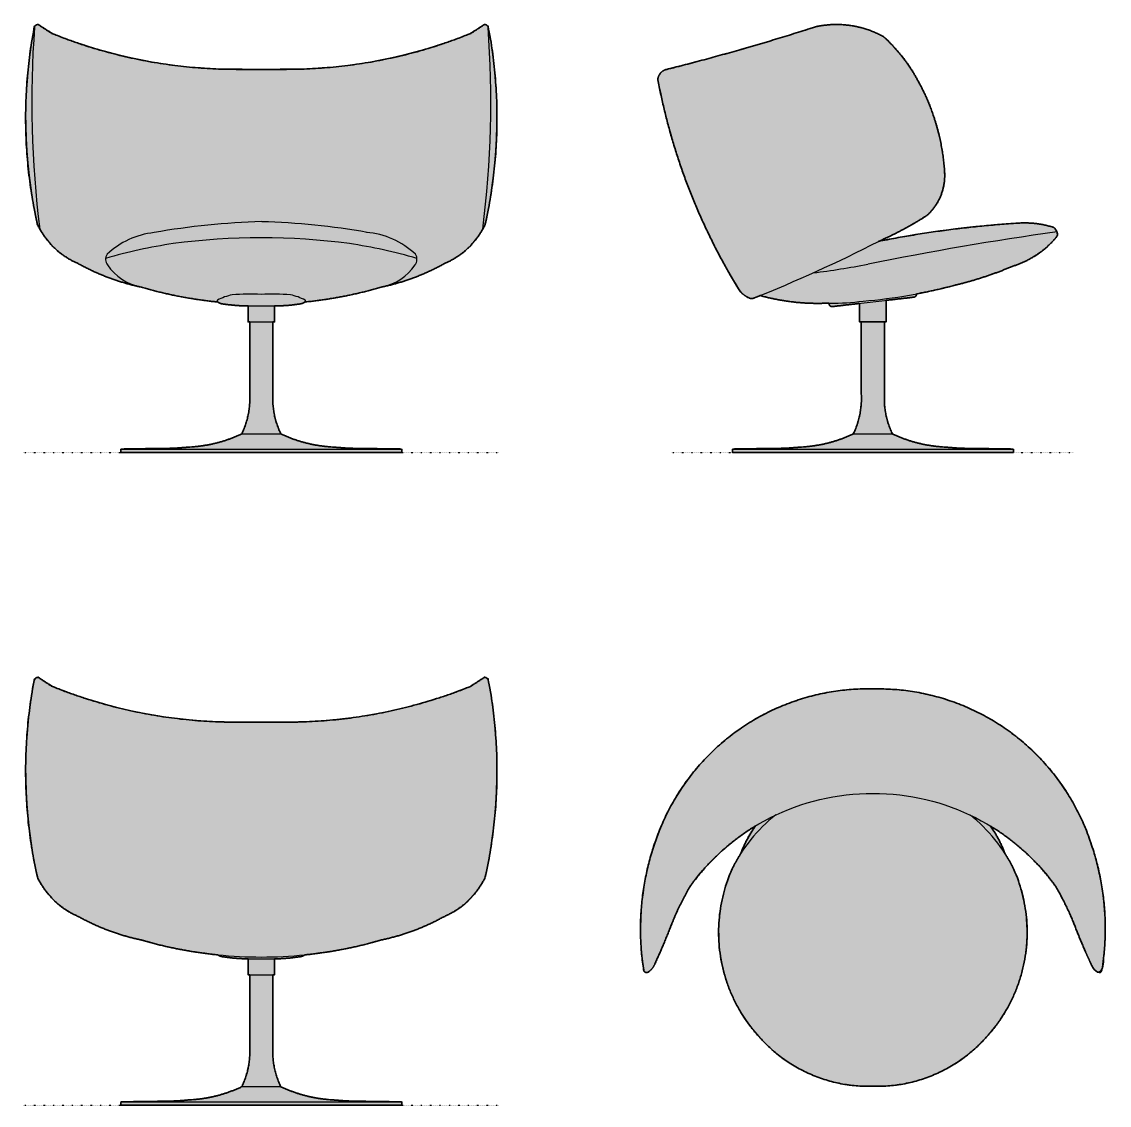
# Model space of a CAD drawing. Header units: millimetres. Extents: x -2 to 1856, y -1115 to 735.
import ezdxf

# ---------------------------------------------------------------- set-up
doc = ezdxf.new("R2010")
doc.units = ezdxf.units.MM
doc.linetypes.add('Dots', pattern=[1, 0, -1])
doc.layers.add('Blocks', color=7, linetype='Continuous')
doc.layers.add('Blocks$Fill', color=7, linetype='Continuous', true_color=0xffffff)
for name, color, linetype, lineweight, true_color in [('Blocks$Inner', 7, 'Continuous', 25, 0x007f00), ('Blocks$Outline', 7, 'Continuous', 35, 0xff3f3f), ('Groud', 7, 'Dots', 25, 0x243775)]:
    doc.layers.add(name, color=color, linetype=linetype, lineweight=lineweight, true_color=true_color)

# ---------------------------------------------------------------- blocks, each defined once
blk = doc.blocks.new('Stella Lounge Chair Swivel Top')
at = {"layer": 'Blocks$Fill'}
blk.add_hatch(color=256, dxfattribs=at).paths.add_polyline_path([(2.9, -117.7), (2.9, -117.8), (3, -118), (3, -118.1), (3, -118.2), (3.1, -118.4), (3.1, -118.5), (3.2, -118.6), (3.3, -118.8), (3.3, -118.9), (3.4, -119.1), (3.5, -119.2), (3.5, -119.3), (3.6, -119.4), (3.7, -119.6), (3.8, -119.7), (3.9, -119.8), (4, -119.9), (4.1, -120), (4.2, -120.2), (4.3, -120.3), (4.4, -120.4), (4.5, -120.5), (4.6, -120.6), (4.7, -120.7), (4.8, -120.8), (5, -120.8), (5.1, -120.9), (5.2, -121), (5.3, -121.1), (5.5, -121.2), (5.6, -121.2), (5.7, -121.3), (5.8, -121.3), (6, -121.4), (6.1, -121.5), (6.2, -121.5), (6.4, -121.5), (6.5, -121.6), (6.7, -121.6), (6.8, -121.7), (7, -121.7), (7.1, -121.7), (7.3, -121.7), (7.4, -121.7), (7.6, -121.8), (7.7, -121.8), (7.9, -121.8), (8, -121.8), (8.2, -121.7), (8.3, -121.7), (8.5, -121.7), (8.6, -121.7), (8.8, -121.7), (8.9, -121.6), (9.1, -121.6), (9.2, -121.6), (9.3, -121.5), (9.5, -121.5), (9.6, -121.4), (9.8, -121.4), (9.9, -121.3), (10, -121.3), (10.2, -121.2), (10.3, -121.1), (10.4, -121), (10.9, -120.7), (11.4, -120.4), (11.9, -120.1), (12.3, -119.8), (12.8, -119.4), (13.3, -119.1), (13.7, -118.7), (14.2, -118.3), (14.6, -117.9), (15.1, -117.5), (15.5, -117.1), (15.9, -116.7), (16.3, -116.3), (16.7, -115.8), (17.1, -115.4), (17.5, -114.9), (17.8, -114.4), (18.2, -114), (18.6, -113.5), (18.9, -113), (19.2, -112.5), (19.5, -112), (19.8, -111.5), (20.1, -111), (20.4, -110.5), (20.7, -110), (20.9, -109.4), (21.2, -108.9), (21.4, -108.4), (21.6, -107.8), (21.9, -107.3), (22.1, -106.7), (35.7, -76.2), (48.3, -45.2), (52, -36), (55.8, -26.8), (59.8, -17.8), (64, -8.8), (68.5, 0.1), (73.1, 8.8), (77.8, 17.5), (82.8, 26.1), (88.3, 33.5), (94, 40.8), (99.9, 48), (106, 55.1), (112.3, 62.1), (118.8, 68.9), (125.5, 75.6), (132.4, 82.2), (139.5, 88.6), (146.8, 94.8), (154.2, 100.9), (161.8, 106.8), (169.6, 112.6), (177.5, 118.1), (185.6, 123.5), (193.9, 128.6), (190.1, 123.1), (186.4, 117.5), (183, 111.8), (179.8, 105.9), (176.7, 99.9), (173.9, 93.9), (171.3, 87.7), (168.9, 81.5), (164.8, 75), (161, 68.4), (157.3, 61.7), (153.9, 54.9), (150.3, 46.4), (148.6, 42.1), (147, 37.7), (145.4, 33.3), (143.9, 28.8), (142.5, 24.3), (141.1, 19.8), (139.9, 15.2), (138.7, 10.6), (137.6, 5.9), (136.5, 1.2), (135.6, -3.5), (134.7, -8.3), (134, -13.1), (133.3, -18), (132.7, -22.8), (132.2, -27.7), (131.7, -32.6), (131.4, -37.5), (131.2, -42.4), (131, -47.4), (130.9, -52.3), (131, -57.3), (131.1, -62.3), (131.3, -67.2), (131.6, -72.2), (132.1, -77.2), (132.6, -82.2), (133.2, -87.1), (133.8, -92.1), (134.6, -97), (135.5, -101.9), (136.5, -106.8), (137.5, -111.7), (138.7, -116.6), (139.9, -121.4), (141.3, -126.2), (142.7, -131), (144.2, -135.7), (145.8, -140.4), (147.5, -145.1), (149.2, -149.7), (151.1, -154.3), (153, -158.8), (155, -163.3), (157.1, -167.7), (159.3, -172.1), (161.5, -176.5), (163.8, -180.7), (166.2, -185), (168.6, -189.1), (171.1, -193.3), (173.7, -197.3), (176.4, -201.3), (179.1, -205.2), (181.8, -209.1), (184.6, -212.9), (187.5, -216.6), (190.4, -220.2), (193.4, -223.8), (196.4, -227.3), (202.6, -234.2), (207.1, -239), (211.7, -243.6), (216.4, -248.2), (221.3, -252.7), (226.4, -257.1), (231.5, -261.3), (236.8, -265.5), (242.3, -269.5), (247.8, -273.3), (253.5, -277), (259.3, -280.6), (265.1, -284), (271.1, -287.3), (277.2, -290.4), (283.4, -293.3), (289.6, -296.1), (295.9, -298.7), (302.3, -301.1), (308.8, -303.3), (315.3, -305.4), (321.8, -307.3), (328.4, -309), (335, -310.5), (341.6, -311.8), (348.2, -313), (354.9, -314), (361.5, -314.8), (368.2, -315.4), (374.8, -315.8), (381.4, -316), (388, -316.1), (394.5, -316), (401, -316.1), (407.6, -316), (414.2, -315.8), (420.8, -315.4), (427.5, -314.8), (434.1, -314), (440.8, -313), (447.4, -311.8), (454, -310.5), (460.6, -309), (467.2, -307.3), (473.8, -305.4), (480.3, -303.3), (486.7, -301.1), (493.1, -298.7), (499.4, -296.1), (505.6, -293.3), (511.8, -290.4), (517.9, -287.3), (523.9, -284), (529.8, -280.6), (535.5, -277), (541.2, -273.3), (546.8, -269.5), (552.2, -265.5), (557.5, -261.3), (562.7, -257.1), (567.7, -252.7), (572.6, -248.2), (577.3, -243.6), (581.9, -239), (586.4, -234.2), (592.6, -227.3), (595.6, -223.8), (598.6, -220.2), (601.5, -216.6), (604.4, -212.9), (607.2, -209.1), (609.9, -205.2), (612.6, -201.3), (615.3, -197.3), (617.9, -193.3), (620.4, -189.1), (622.8, -185), (625.2, -180.7), (627.5, -176.5), (629.7, -172.1), (631.9, -167.7), (634, -163.3), (636, -158.8), (637.9, -154.3), (639.8, -149.7), (641.5, -145.1), (643.2, -140.4), (644.8, -135.7), (646.3, -131), (647.7, -126.2), (649.1, -121.4), (650.3, -116.6), (651.5, -111.7), (652.5, -106.8), (653.5, -101.9), (654.4, -97), (655.2, -92.1), (655.8, -87.1), (656.4, -82.2), (656.9, -77.2), (657.4, -72.2), (657.7, -67.2), (657.9, -62.3), (658, -57.3), (658.1, -52.3), (658, -47.4), (657.8, -42.4), (657.6, -37.5), (657.3, -32.6), (656.8, -27.7), (656.3, -22.8), (655.7, -18), (655, -13.1), (654.3, -8.3), (653.4, -3.5), (652.5, 1.2), (651.4, 5.9), (650.3, 10.6), (649.1, 15.2), (647.9, 19.8), (646.5, 24.3), (645.1, 28.8), (643.6, 33.3), (642.1, 37.7), (640.4, 42.1), (638.7, 46.4), (635.1, 54.9), (631.7, 61.7), (628, 68.4), (624.2, 75), (620.1, 81.5), (617.7, 87.7), (615.1, 93.9), (612.3, 99.9), (609.2, 105.9), (606, 111.8), (602.6, 117.5), (599, 123.1), (595.2, 128.6), (603.4, 123.5), (611.5, 118.1), (619.4, 112.6), (627.2, 106.8), (634.8, 100.9), (642.2, 94.8), (649.5, 88.6), (656.6, 82.2), (663.5, 75.6), (670.2, 68.9), (676.7, 62.1), (683, 55.1), (689.1, 48), (695, 40.8), (700.7, 33.5), (706.2, 26.1), (711.2, 17.5), (716, 8.8), (720.6, 0.1), (725, -8.8), (729.2, -17.8), (733.2, -26.8), (737, -36), (740.7, -45.2), (753.3, -76.2), (767, -106.7), (767.2, -107.3), (767.4, -107.8), (767.6, -108.4), (767.8, -108.9), (768.1, -109.4), (768.3, -110), (768.6, -110.5), (768.9, -111), (769.2, -111.5), (769.5, -112), (769.8, -112.5), (770.1, -113), (770.4, -113.5), (770.8, -114), (771.2, -114.4), (771.5, -114.9), (771.9, -115.4), (772.3, -115.8), (772.7, -116.3), (773.1, -116.7), (773.5, -117.1), (774, -117.5), (774.4, -117.9), (774.8, -118.3), (775.3, -118.7), (775.7, -119.1), (776.2, -119.4), (776.7, -119.8), (777.1, -120.1), (777.6, -120.4), (778.1, -120.7), (778.6, -121), (778.7, -121.1), (778.9, -121.2), (779, -121.3), (779.1, -121.3), (779.3, -121.4), (779.4, -121.4), (779.5, -121.5), (779.7, -121.5), (779.8, -121.6), (780, -121.6), (780.1, -121.6), (780.3, -121.7), (780.4, -121.7), (780.5, -121.7), (780.7, -121.7), (780.8, -121.7), (781, -121.8), (781.2, -121.8), (781.3, -121.8), (781.5, -121.8), (781.6, -121.7), (781.8, -121.7), (781.9, -121.7), (782, -121.7), (782.2, -121.7), (782.3, -121.6), (782.5, -121.6), (782.6, -121.5), (782.8, -121.5), (782.9, -121.5), (783, -121.4), (783.2, -121.3), (783.3, -121.3), (783.4, -121.2), (783.6, -121.2), (783.7, -121.1), (783.8, -121), (783.9, -120.9), (784.1, -120.8), (784.2, -120.8), (784.3, -120.7), (784.4, -120.6), (784.5, -120.5), (784.6, -120.4), (784.7, -120.3), (784.8, -120.2), (784.9, -120), (785, -119.9), (785.1, -119.8), (785.2, -119.7), (785.3, -119.6), (785.4, -119.4), (785.5, -119.3), (785.6, -119.2), (785.6, -119.1), (785.7, -118.9), (785.8, -118.8), (785.8, -118.6), (785.9, -118.5), (785.9, -118.4), (786, -118.2), (786, -118.1), (786, -118), (786.1, -117.8), (786.1, -117.7), (788.1, -103.2), (789.7, -88.6), (790.8, -74), (791.4, -59.2), (791.5, -44.4), (791.2, -29.6), (790.3, -14.8), (789, 0), (787.2, 14.7), (784.9, 29.4), (782.2, 44), (779, 58.4), (775.3, 72.7), (771.2, 86.8), (766.6, 100.8), (761.6, 114.5), (759.1, 121), (756.5, 127.5), (753.7, 133.9), (750.8, 140.3), (747.8, 146.8), (744.6, 153.1), (741.3, 159.5), (737.9, 165.8), (734.3, 172.1), (730.6, 178.4), (726.7, 184.6), (722.8, 190.7), (718.7, 196.8), (714.4, 202.8), (710.1, 208.8), (705.6, 214.7), (700.9, 220.6), (696.2, 226.3), (691.3, 232), (686.3, 237.6), (681.2, 243.1), (675.9, 248.6), (670.6, 253.9), (665.1, 259.1), (659.5, 264.3), (653.8, 269.3), (648, 274.2), (642.1, 279), (636.1, 283.7), (630.1, 288.3), (623.9, 292.8), (617.6, 297.1), (611.2, 301.3), (604.8, 305.4), (598.3, 309.3), (591.7, 313.1), (585, 316.8), (578.3, 320.4), (571.5, 323.8), (564.7, 327), (557.8, 330.2), (550.8, 333.1), (543.8, 336), (536.8, 338.7), (529.7, 341.2), (522.6, 343.6), (515.5, 345.9), (508.4, 348), (501.2, 350), (494, 351.8), (486.9, 353.5), (479.7, 355), (472.5, 356.4), (465.3, 357.7), (458.1, 358.8), (451, 359.8), (443.8, 360.6), (436.7, 361.3), (429.6, 361.8), (422.5, 362.3), (415.4, 362.6), (408.4, 362.7), (401.4, 362.7), (380.6, 362.7), (373.6, 362.6), (366.5, 362.3), (359.4, 361.8), (352.3, 361.3), (345.2, 360.6), (338, 359.8), (330.9, 358.8), (323.7, 357.7), (316.5, 356.4), (309.3, 355), (302.1, 353.5), (295, 351.8), (287.8, 350), (280.6, 348), (273.5, 345.9), (266.4, 343.6), (259.3, 341.2), (252.2, 338.7), (245.2, 336), (238.2, 333.1), (231.2, 330.2), (224.3, 327), (217.5, 323.8), (210.7, 320.4), (204, 316.8), (197.3, 313.1), (190.7, 309.3), (184.2, 305.4), (177.8, 301.3), (171.4, 297.1), (165.1, 292.8), (159, 288.3), (152.9, 283.7), (146.9, 279), (141, 274.2), (135.2, 269.3), (129.5, 264.3), (123.9, 259.1), (118.4, 253.9), (113.1, 248.6), (107.8, 243.1), (102.7, 237.6), (97.7, 232), (92.8, 226.3), (88.1, 220.6), (83.4, 214.7), (79, 208.8), (74.6, 202.8), (70.3, 196.8), (66.2, 190.7), (62.3, 184.6), (58.4, 178.4), (54.7, 172.1), (51.2, 165.8), (47.7, 159.5), (44.4, 153.1), (41.3, 146.8), (38.2, 140.3), (35.3, 133.9), (32.6, 127.5), (29.9, 121), (27.4, 114.5), (22.4, 100.8), (17.9, 86.8), (13.7, 72.7), (10, 58.4), (6.8, 44), (4.1, 29.4), (1.8, 14.7), (0, 0), (-1.3, -14.8), (-2.1, -29.6), (-2.5, -44.4), (-2.4, -59.2), (-1.7, -74), (-0.7, -88.6), (0.9, -103.2)], flags=0)
at = {"layer": 'Blocks$Inner'}
for centre, radius, start, end in [((385.8, -20.1), 382.8, 88.6985, 159.4185), ((403.2, -20.1), 382.8, 20.5815, 91.3015), ((393.6, -62.3), 266.9, 128.2273, 153.9461), ((395.4, -62.3), 266.9, 26.0539, 51.7727), ((451.9, -47.7), 454.4, 159.0872, 188.8646), ((355.5, 12.7), 198.9, 144.3525, 159.7552), ((433.5, 12.7), 198.9, 20.2448, 35.6475), ((337.1, -47.7), 454.4, 351.1354, 20.9128), ((395.9, -53), 264.9, 155.9769, 223.1582), ((393.2, -53), 264.9, 316.8418, 24.0231), ((-934.1, 338), 1054.6, 335.0571, 338.6945), ((1723.2, 338), 1054.6, 201.3055, 204.9429), ((-3.6, -97.8), 27.2, 300.9948, 340.6887), ((792.6, -97.8), 27.2, 199.3113, 239.0052), ((3110.6, 554.1), 3179.4, 192.1982, 192.2001), ((7.8, -116.8), 5, 192.2001, 300.9948), ((781.2, -116.8), 5, 239.0052, 347.7999), ((-2321.5, 554.1), 3179.4, 347.7999, 347.8018), ((387.7, -66.1), 250, 222.2326, 271.5592), ((401.3, -66.1), 250, 268.4408, 317.7674)]:
    blk.add_arc(centre, radius, start, end, dxfattribs=at)
at = {"layer": 'Blocks$Inner', "extrusion": (0, 0, -1)}
for centre, radius, start, end in [((-391.9, -197.3), 381.4, 35.8492, 90.3855), ((-397.1, -197.3), 381.4, 89.6145, 144.1508), ((-479.4, -209.7), 461.4, 20.8954, 30.7367), ((-309.7, -209.7), 461.4, 149.2633, 159.1046)]:
    blk.add_arc(centre, radius, start, end, dxfattribs=at)
at = {"layer": 'Blocks$Outline'}
for points, weights, knots in [([(595.2, 128.6), (661, 88.6), (706.2, 26.1), (726.5, -8.1), (740.7, -45.2), (752.8, -76.4), (767, -106.7), (770.2, -116), (778.6, -121), (780.8, -122.4), (783.2, -121.3), (785.5, -120.3), (786.1, -117.8), (786.1, -117.8), (786.1, -117.7), (804.7, 1.7), (761.6, 114.5), (666.1, 368.8), (394.5, 362.7), (122.9, 368.8), (27.4, 114.5), (-15.7, 1.7), (2.9, -117.7)], [0.945835308241, 0.953253581092, 1, 0.996314430178, 1, 0.999496269363, 1, 0.94060285079, 1, 0.889426821689, 1, 0.889426821689, 1, 0.999999999869, 1, 0.966426654977, 1, 0.815531795422, 1, 0.815531795422, 1, 0.966426654977, 1], [192.91165, 192.91165, 192.91165, 208.181848, 208.181848, 216.106232, 216.106232, 222.800979, 222.800979, 224.683341, 224.683341, 225.158048, 225.158048, 225.632755, 225.632755, 225.643065, 225.643065, 249.259402, 249.259402, 296.51047, 296.51047, 343.761538, 343.761538, 367.377875, 367.377875, 367.377875]), ([(2.9, -117.7), (2.9, -117.8), (2.9, -117.8), (3.5, -120.3), (5.8, -121.3), (8.2, -122.4), (10.4, -121), (18.8, -116), (22.1, -106.7), (36.2, -76.4), (48.3, -45.2), (62.5, -8.1), (82.8, 26.1), (128, 88.6), (193.9, 128.6)], [1, 0.999999999869, 1, 0.889426821688, 1, 0.889426821688, 1, 0.94060285079, 1, 0.999496269363, 1, 0.996314430178, 1, 0.953253581092, 0.945835308241], [118.118473, 118.118473, 118.118473, 118.128783, 118.128783, 118.603489, 118.603489, 119.078196, 119.078196, 120.960558, 120.960558, 127.655305, 127.655305, 135.57969, 135.57969, 150.849888, 150.849888, 150.849888]), ([(168.9, 81.5), (160.6, 68.6), (153.9, 54.9), (82.3, -105.8), (202.6, -234.2), (279.8, -319.2), (394.5, -316), (509.2, -319.2), (586.4, -234.2), (706.7, -105.8), (635.1, 54.9), (628.4, 68.6), (620.1, 81.5)], [0.990444704903, 0.993577963148, 1, 0.833011822746, 1, 0.908775436736, 1, 0.908775436735, 1, 0.833011822746, 1, 0.993577963148, 0.990444704903], [8.91148, 8.91148, 8.91148, 11.978668, 11.978668, 43.039527, 43.039527, 64.56026, 64.56026, 86.080994, 86.080994, 117.141852, 117.141852, 120.20904, 120.20904, 120.20904])]:
    blk.add_rational_spline(points, weights, degree=2, knots=knots, dxfattribs=at)
for points in [[(193.9, 128.6), (178.2, 106.8), (168.9, 81.5)], [(620.1, 81.5), (610.8, 106.8), (595.2, 128.6)]]:
    blk.add_rational_spline(points, [1, 0.990979980662, 1], degree=2, dxfattribs=at)
blk = doc.blocks.new('Stella Lounge Chair Swivel Side')
at = {"layer": 'Blocks$Fill'}
blk.add_hatch(color=256, dxfattribs=at).paths.add_polyline_path([(353.2, 360.3), (364.1, 365.2), (374.9, 370.3), (385.6, 375.6), (396.2, 381.1), (406.6, 386.9), (417, 392.9), (427.2, 399.1), (437.2, 405.5), (439.1, 407.3), (441, 409.2), (442.8, 411.1), (444.5, 413.1), (446.2, 415.2), (447.9, 417.3), (449.5, 419.5), (451, 421.8), (452.5, 424.1), (453.9, 426.4), (455.2, 428.8), (456.5, 431.3), (457.7, 433.7), (458.8, 436.2), (459.9, 438.8), (460.9, 441.4), (461.8, 444), (462.6, 446.6), (463.3, 449.3), (464, 452), (464.6, 454.6), (465.1, 457.3), (465.5, 460), (465.9, 462.7), (466.1, 465.5), (466.3, 468.2), (466.4, 470.9), (466.4, 473.5), (466.4, 476.2), (466.2, 478.9), (466, 481.5), (465.8, 484.1), (464.8, 494.7), (463.6, 505.4), (462, 515.9), (460.1, 526.5), (457.9, 537), (455.4, 547.4), (452.6, 557.7), (449.5, 567.9), (446.8, 576.4), (443.8, 584.9), (440.6, 593.2), (437.2, 601.5), (433.5, 609.6), (429.6, 617.7), (425.6, 625.7), (421.3, 633.5), (418.4, 638.8), (415.5, 644.1), (412.4, 649.3), (409.2, 654.5), (405.8, 659.6), (402.4, 664.6), (398.8, 669.5), (395.1, 674.4), (391.3, 679.1), (387.4, 683.8), (383.4, 688.4), (379.3, 692.9), (375.1, 697.3), (370.8, 701.6), (366.5, 705.8), (362, 709.9), (358.8, 711.6), (355.5, 713.3), (352.2, 714.9), (348.9, 716.4), (345.5, 717.9), (342.1, 719.2), (338.6, 720.6), (335.1, 721.8), (331.6, 723), (328, 724.1), (324.4, 725.1), (320.8, 726), (317.1, 726.9), (313.5, 727.6), (309.8, 728.3), (306.1, 728.9), (302.3, 729.4), (298.6, 729.9), (294.9, 730.2), (291.1, 730.5), (287.4, 730.7), (283.7, 730.8), (279.9, 730.8), (276.2, 730.7), (272.5, 730.6), (268.8, 730.3), (265.1, 730), (261.4, 729.6), (257.8, 729.1), (254.2, 728.6), (250.6, 728), (247, 727.2), (119.1, 688.3), (-10, 653.7), (-10.7, 653.5), (-11.3, 653.3), (-11.9, 653), (-12.5, 652.7), (-13.1, 652.5), (-13.7, 652.1), (-14.3, 651.8), (-14.8, 651.4), (-15.4, 651), (-15.9, 650.6), (-16.5, 650.2), (-17, 649.8), (-17.5, 649.3), (-18, 648.8), (-18.5, 648.3), (-19, 647.8), (-19.4, 647.3), (-19.8, 646.7), (-20.3, 646.2), (-20.6, 645.6), (-21, 645), (-21.4, 644.4), (-21.7, 643.8), (-22, 643.2), (-22.3, 642.6), (-22.5, 642), (-22.8, 641.3), (-23, 640.7), (-23.2, 640.1), (-23.3, 639.4), (-23.5, 638.8), (-23.6, 638.2), (-23.6, 638), (-23.6, 637.9), (-23.6, 637.8), (-23.7, 637.7), (-23.7, 637.6), (-23.7, 637.5), (-23.7, 637.4), (-23.7, 637.3), (-23.7, 637.1), (-23.7, 637), (-23.7, 636.9), (-23.6, 636.8), (-23.6, 636.7), (-23.6, 636.6), (-23.6, 636.5), (-23.6, 636.4), (-18.8, 612.6), (-13.5, 588.9), (-7.7, 565.4), (-1.3, 541.9), (5.7, 518.6), (13.2, 495.4), (21.2, 472.3), (29.8, 449.5), (38.9, 426.9), (48.5, 404.4), (58.6, 382.3), (69.2, 360.4), (80.3, 338.7), (91.9, 317.3), (103.9, 296.3), (116.4, 275.6), (117.3, 274.6), (118.1, 273.7), (119, 272.8), (119.9, 272), (120.8, 271.1), (121.8, 270.3), (122.8, 269.5), (123.8, 268.8), (124.8, 268), (125.8, 267.3), (126.9, 266.6), (127.9, 266), (129, 265.3), (130.1, 264.7), (131.2, 264.2), (132.4, 263.6), (132.6, 263.5), (132.8, 263.4), (133.1, 263.3), (133.3, 263.3), (133.5, 263.2), (133.8, 263.1), (134, 263), (134.3, 263), (134.5, 262.9), (134.8, 262.9), (135, 262.8), (135.3, 262.8), (135.5, 262.8), (135.8, 262.7), (136, 262.7), (136.3, 262.7), (136.6, 262.7), (136.8, 262.7), (137.1, 262.7), (137.3, 262.7), (137.6, 262.8), (137.8, 262.8), (138.1, 262.8), (138.3, 262.9), (138.6, 262.9), (138.8, 263), (139.1, 263), (139.3, 263.1), (139.6, 263.2), (139.8, 263.3), (140, 263.3), (140.3, 263.4), (151.2, 267.8), (158.3, 265.9), (165.5, 264.2), (172.8, 262.5), (180, 261.1), (187.3, 259.7), (194.7, 258.6), (202.1, 257.5), (209.4, 256.6), (216.8, 255.9), (224.3, 255.3), (231.7, 254.9), (239.1, 254.6), (246.5, 254.5), (253.9, 254.5), (261.3, 254.7), (268.7, 255), (268.7, 254), (268.7, 253.9), (268.7, 253.7), (268.8, 253.6), (268.8, 253.5), (268.8, 253.4), (268.8, 253.2), (268.8, 253.1), (268.8, 253), (268.9, 252.8), (268.9, 252.7), (268.9, 252.6), (269, 252.5), (269, 252.3), (269.1, 252.2), (269.1, 252.1), (269.2, 252), (269.2, 251.8), (269.3, 251.7), (269.4, 251.6), (269.4, 251.5), (269.5, 251.4), (269.6, 251.3), (269.6, 251.1), (269.7, 251), (269.8, 250.9), (269.9, 250.8), (270, 250.7), (270, 250.6), (270.1, 250.5), (270.2, 250.4), (270.3, 250.4), (270.4, 250.3), (270.5, 250.2), (270.6, 250.1), (270.7, 250), (270.8, 249.9), (270.9, 249.9), (271, 249.8), (271.1, 249.7), (271.3, 249.7), (271.4, 249.6), (271.5, 249.5), (271.6, 249.5), (271.7, 249.4), (271.8, 249.4), (272, 249.3), (272.1, 249.3), (272.2, 249.2), (272.4, 249.2), (272.5, 249.2), (272.6, 249.1), (272.7, 249.1), (272.9, 249.1), (273, 249.1), (273.1, 249), (273.3, 249), (273.4, 249), (273.5, 249), (273.7, 249), (273.8, 249), (273.9, 249), (274.1, 249), (274.2, 249), (274.3, 249), (321.1, 254.4), (321.1, 222.7), (323.9, 222.7), (323.9, 99.6), (324, 95.3), (324.1, 90.9), (324, 86.6), (323.8, 82.2), (323.4, 77.8), (322.9, 73.4), (322.2, 69.1), (321.4, 64.8), (320.5, 60.4), (319.4, 56.2), (318.2, 51.9), (316.9, 47.8), (315.5, 43.6), (313.9, 39.5), (312.2, 35.5), (310.3, 31.6), (305.1, 29.2), (299.8, 26.9), (294.4, 24.7), (289, 22.7), (283.5, 20.8), (277.9, 19), (272.3, 17.4), (266.7, 15.9), (261.1, 14.5), (255.4, 13.3), (249.6, 12.3), (243.9, 11.3), (238.2, 10.6), (232.4, 9.9), (226.6, 9.4), (220.9, 9.1), (208.9, 8), (196.9, 7.3), (184.9, 6.8), (172.9, 6.7), (104.2, 5.7), (104.2, 5.7), (104.1, 5.7), (104.1, 5.7), (104.1, 5.7), (104.1, 5.6), (104, 5.6), (104, 5.6), (104, 5.6), (104, 5.6), (104, 5.6), (103.9, 5.6), (103.9, 5.5), (103.9, 5.5), (103.9, 5.5), (103.9, 5.5), (103.9, 5.5), (103.8, 5.5), (103.8, 5.4), (103.8, 5.4), (103.8, 5.4), (103.8, 5.4), (103.8, 5.4), (103.8, 5.3), (103.7, 5.3), (103.7, 5.3), (103.7, 5.3), (103.7, 5.2), (103.7, 5.2), (103.7, 5.2), (103.7, 5.2), (103.7, 5.1), (103.7, 5.1), (103.7, 0), (343.7, 0), (583.7, 0), (583.7, 5.1), (583.7, 5.1), (583.7, 5.2), (583.7, 5.2), (583.7, 5.2), (583.7, 5.2), (583.7, 5.3), (583.6, 5.3), (583.6, 5.3), (583.6, 5.3), (583.6, 5.4), (583.6, 5.4), (583.6, 5.4), (583.6, 5.4), (583.6, 5.4), (583.5, 5.5), (583.5, 5.5), (583.5, 5.5), (583.5, 5.5), (583.5, 5.5), (583.4, 5.5), (583.4, 5.6), (583.4, 5.6), (583.4, 5.6), (583.4, 5.6), (583.3, 5.6), (583.3, 5.6), (583.3, 5.6), (583.3, 5.7), (583.3, 5.7), (583.2, 5.7), (583.2, 5.7), (583.2, 5.7), (514.5, 6.7), (502.5, 6.8), (490.5, 7.3), (478.5, 8), (466.5, 9.1), (460.7, 9.4), (455, 9.9), (449.2, 10.6), (443.5, 11.3), (437.7, 12.3), (432, 13.3), (426.3, 14.5), (420.7, 15.9), (415, 17.4), (409.4, 19), (403.9, 20.8), (398.4, 22.7), (393, 24.7), (387.6, 26.9), (382.3, 29.2), (377, 31.6), (375.2, 35.5), (373.5, 39.5), (371.9, 43.6), (370.5, 47.8), (369.1, 51.9), (367.9, 56.2), (366.9, 60.4), (365.9, 64.8), (365.2, 69.1), (364.5, 73.4), (364, 77.8), (363.6, 82.2), (363.4, 86.6), (363.3, 90.9), (363.3, 95.3), (363.5, 99.6), (363.5, 222.7), (366.2, 222.7), (366.2, 250), (366.2, 259.6), (413.7, 265), (413.8, 265), (414, 265.1), (414.1, 265.1), (414.2, 265.1), (414.3, 265.1), (414.4, 265.2), (414.6, 265.2), (414.7, 265.2), (414.8, 265.3), (414.9, 265.3), (415, 265.4), (415.1, 265.4), (415.3, 265.5), (415.4, 265.5), (415.5, 265.6), (415.6, 265.6), (415.7, 265.7), (415.8, 265.8), (415.9, 265.8), (416, 265.9), (416.1, 266), (416.2, 266), (416.3, 266.1), (416.4, 266.2), (416.5, 266.3), (416.6, 266.4), (416.7, 266.5), (416.8, 266.5), (416.9, 266.6), (416.9, 266.7), (417, 266.8), (417.1, 266.9), (417.2, 267), (417.2, 267.1), (417.3, 267.2), (417.4, 267.3), (417.4, 267.4), (417.5, 267.5), (417.6, 267.6), (417.6, 267.7), (417.7, 267.8), (417.7, 268), (417.8, 268.1), (417.8, 268.2), (417.9, 268.3), (417.9, 268.4), (417.9, 268.5), (418, 268.7), (418, 268.8), (418, 268.9), (418.1, 269), (418.1, 269.1), (418.1, 269.3), (418.1, 269.4), (418.1, 269.5), (418.1, 269.6), (418.2, 269.8), (418.2, 269.9), (418.2, 270), (418.2, 270.1), (418.2, 270.2), (418.1, 270.4), (418.1, 270.5), (418.1, 270.6), (434.8, 273.9), (451.5, 277.5), (468, 281.4), (484.5, 285.7), (497, 288.8), (509.4, 292.2), (521.8, 295.8), (534.1, 299.7), (546.4, 303.9), (558.5, 308.3), (570.5, 313), (582.5, 317.9), (585.2, 318.8), (587.9, 319.7), (590.5, 320.7), (593.2, 321.7), (595.9, 322.8), (598.5, 323.9), (601.1, 325), (603.7, 326.3), (606.3, 327.5), (608.9, 328.8), (611.4, 330.2), (614, 331.6), (616.5, 333), (618.9, 334.5), (621.4, 336.1), (623.8, 337.6), (626.2, 339.3), (628.5, 340.9), (630.9, 342.6), (633.2, 344.4), (635.4, 346.2), (637.7, 348), (639.8, 349.9), (642, 351.8), (644.1, 353.7), (646.2, 355.7), (648.2, 357.7), (650.3, 359.7), (652.2, 361.8), (654.1, 363.9), (656, 366), (657.8, 368.2), (658, 368.6), (658.2, 368.9), (658.3, 369.3), (658.5, 369.7), (658.6, 370), (658.8, 370.4), (658.9, 370.8), (659, 371.2), (659, 371.5), (659, 371.8), (659, 372.1), (659, 372.5), (659, 372.8), (658.9, 373.1), (658.9, 373.4), (658.9, 373.8), (658.8, 374.1), (658.8, 374.4), (658.7, 374.8), (658.6, 375.1), (658.6, 375.4), (658.5, 375.8), (658.4, 376.1), (658.3, 376.4), (658.2, 376.7), (658.1, 377), (658, 377.3), (657.8, 377.6), (657.7, 377.9), (657.6, 378.2), (657.4, 378.5), (657.3, 378.8), (657.2, 379), (657, 379.3), (656.8, 379.6), (656.7, 379.9), (656.5, 380.1), (656.3, 380.4), (656.1, 380.6), (655.9, 380.9), (655.8, 381.2), (655.6, 381.4), (655.4, 381.6), (655.2, 381.9), (654.9, 382.1), (654.7, 382.3), (654.5, 382.5), (654.3, 382.8), (654.1, 383), (653.8, 383.2), (653.6, 383.4), (653.4, 383.6), (653.1, 383.8), (652.9, 383.9), (652.6, 384.1), (652.4, 384.3), (649, 385.3), (645.6, 386.3), (642.1, 387.2), (638.6, 388), (635.1, 388.7), (631.6, 389.4), (628.1, 390), (624.5, 390.5), (621, 390.9), (617.4, 391.3), (613.8, 391.5), (610.3, 391.7), (606.7, 391.8), (603.1, 391.9), (599.6, 391.8), (596, 391.7), (535, 387), (474.1, 380.2), (413.5, 371.3)], flags=0)
at = {"layer": 'Blocks$Inner'}
for p, q in [((274.3, 249), (413.7, 265)), ((268.7, 255), (268.7, 254)), ((363.5, 222.7), (363.5, 99.6))]:
    blk.add_line(p, q, dxfattribs=at)
for points in [[(366.2, 250), (366.2, 222.7), (343.7, 222.7), (321.1, 222.7), (321.1, 254.4), (321.1, 222.7), (343.7, 222.7), (366.2, 222.7), (366.2, 259.6)], [(323.9, 99.6), (323.9, 222.7)], [(310.3, 31.6), (343.7, 31.6), (377, 31.6)], [(583.7, 5.1), (583.7, 0), (343.7, 0), (103.7, 0), (103.7, 5.1)], [(104.2, 5.7), (343.7, 5.7), (583.2, 5.7)]]:
    blk.add_lwpolyline(points, dxfattribs=at)
at = {"layer": 'Blocks$Inner', "extrusion": (0, 0, -1)}
blk.add_arc((988.9, 4561.7), 4028.7, 252.1349, 255.9376, dxfattribs=at)
at = {"layer": 'Blocks$Inner'}
for centre, radius, start, end in [((281.2, 564.3), 166.5, 60.9594, 101.843), ((183.8, 510.3), 267.5, 27.414, 48.2377), ((-3.8, 634.6), 20.1, 108.0028, 169.9059), ((-18.7, 637.3), 5, 169.9059, 190.6728), ((1016.4, 832.3), 1058.3, 190.6728, 211.7441), ((132.1, 470.2), 332.1, 17.119, 29.4565), ((101, 456.8), 365.8, 4.2811, 17.6892), ((373.6, 473.1), 92.9, 313.2927, 6.8293), ((124.8, 886), 573.1, 293.4827, 303.0294), ((702.9, -1387.4), 1782.4, 93.4379, 101.3136), ((603.2, 229.1), 162.8, 72.4162, 92.5424), ((1379.1, -4821.9), 5248.1, 97.8948, 101.4664), ((643.9, 371.8), 15.1, 357.6214, 55.7398), ((-781.3, 2571.9), 2485.6, 291.7616, 297.1567), ((535, 470.8), 160.1, 287.2581, 320.132), ((644.4, 375.2), 15.2, 332.7419, 344.7078), ((92.4, 1547.5), 1249.8, 276.8708, 281.1884), ((342.2, 882.1), 613.1, 283.4124, 293.0667), ((252.9, 1153.1), 897.8, 274.7279, 284.9452), ((152.3, 306.9), 47.6, 221.1412, 245.2817), ((136.6, 272.7), 10, 245.2817, 291.7616), ((249.5, 623), 368.5, 254.529, 273.2275), ((413.2, 270), 5, 276.5441, 7.0269), ((273.7, 254), 5, 180, 276.5441), ((277.2, 625.2), 370.2, 268.9193, 277.7139)]:
    blk.add_arc(centre, radius, start, end, dxfattribs=at)
for points, weights in [([(310.3, 31.6), (325.9, 63.9), (323.9, 99.6)], [1, 0.96836970671, 1]), ([(363.5, 99.6), (361.5, 63.9), (377, 31.6)], [1, 0.96836970671, 1]), ([(220.9, 9.1), (267.9, 11.4), (310.3, 31.6)], [1, 0.98055551128, 1]), ([(377, 31.6), (419.5, 11.4), (466.5, 9.1)], [1, 0.98055551128, 1]), ([(103.7, 5.1), (103.8, 5.5), (104.2, 5.7)], [1, 0.877532692539, 1]), ([(104.2, 5.7), (138.5, 6.3), (172.9, 6.7)], [1, 0.999991766051, 1]), ([(172.9, 6.7), (196.9, 6.7), (220.9, 9.1)], [1, 0.998680830429, 1]), ([(466.5, 9.1), (490.4, 6.7), (514.5, 6.7)], [1, 0.998680830429, 1]), ([(514.5, 6.7), (548.8, 6.3), (583.2, 5.7)], [1, 0.999991766051, 1]), ([(583.2, 5.7), (583.6, 5.5), (583.7, 5.1)], [1, 0.877532692796, 1])]:
    blk.add_rational_spline(points, weights, degree=2, dxfattribs=at)
at = {"layer": 'Blocks$Outline'}
for points in [[(321.1, 254.4), (321.1, 222.7), (323.9, 222.7)], [(363.5, 222.7), (366.2, 222.7), (366.2, 250)], [(366.2, 250), (366.2, 259.6)], [(323.9, 222.7), (323.9, 99.6)], [(363.5, 99.6), (363.5, 222.7)]]:
    blk.add_lwpolyline(points, dxfattribs=at)
for points, weights, knots in [([(353.2, 360.3), (397.1, 379.4), (437.2, 405.5), (471.3, 437.6), (465.8, 484.1), (462.6, 527), (449.5, 567.9), (438.9, 602.2), (421.3, 633.5), (398.7, 677.1), (362, 709.9), (307.7, 740), (247, 727.2), (119.7, 686.2), (-10, 653.7), (-21.5, 650), (-23.6, 638.2), (-23.8, 637.3), (-23.6, 636.4)], [1, 0.996531713174, 1, 0.892835201014, 1, 0.993162397742, 1, 0.994209743065, 1, 0.983534187406, 1, 0.937027288013, 1, 0.999449422233, 1, 0.857602319908, 1, 0.983623599537, 1], [131.543635, 131.543635, 131.543635, 141.093156, 141.093156, 149.770912, 149.770912, 158.331, 158.331, 165.481902, 165.481902, 175.202776, 175.202776, 187.084958, 187.084958, 213.823658, 213.823658, 215.990996, 215.990996, 216.172221, 216.172221, 216.172221]), ([(-23.6, 636.4), (12.9, 442.9), (116.4, 275.6), (123.1, 267.9), (132.4, 263.6), (136.3, 261.8), (140.3, 263.4), (145.7, 265.6), (151.2, 267.8)], [1, 0.983141295236, 1, 0.977891860351, 1, 0.918860427608, 1, 0.99994422947, 0.999894072903], [66.401309, 66.401309, 66.401309, 105.321122, 105.321122, 107.327485, 107.327485, 108.138712, 108.138712, 109.316703, 109.316703, 109.316703]), ([(418.1, 270.6), (451.6, 276.9), (484.5, 285.7), (534.8, 297.7), (582.5, 317.9), (627.6, 332), (657.8, 368.2), (658.6, 369.6), (659, 371.2), (659.1, 373.9), (656.7, 381.4), (652.4, 384.3), (624.9, 393), (596, 391.7), (473.5, 384.4), (353.2, 360.3)], [0.998058474313, 0.998311614335, 1, 0.996453128705, 1, 0.959131908207, 1, 0.994552992142, 1, 0.955763428243, 0.918354766594, 1, 0.984615859654, 1, 0.997639126857, 1], [26.915652, 26.915652, 26.915652, 33.720822, 33.720822, 44.052163, 44.052163, 53.237291, 53.237291, 53.553784, 53.553784, 54.092878, 55.087856, 55.087856, 60.80526, 60.80526, 85.305173, 85.305173, 85.305173]), ([(366.2, 259.6), (390, 262.3), (413.7, 265), (415.8, 265.3), (417.1, 266.9), (418.4, 268.5), (418.1, 270.6)], [1, 1, 1, 0.923071266338, 1, 0.923071266338, 1], [10.192109, 10.192109, 10.192109, 14.972619, 14.972619, 15.367424, 15.367424, 15.76223, 15.76223, 15.76223]), ([(268.7, 255), (268.7, 254.5), (268.7, 254), (268.7, 251.8), (270.4, 250.3), (272.1, 248.8), (274.3, 249), (297.7, 251.7), (321.1, 254.4)], [1, 1, 1, 0.912577293915, 1, 0.912577293915, 1, 1, 1], [0, 0, 0, 0.096425, 0.096425, 0.517678, 0.517678, 0.938931, 0.938931, 5.653242, 5.653242, 5.653242]), ([(323.9, 99.6), (325.9, 63.9), (310.3, 31.6), (267.9, 11.4), (220.9, 9.1), (196.9, 6.7), (172.9, 6.7), (138.5, 6.3), (104.2, 5.7), (103.8, 5.5), (103.7, 5.1), (103.7, 2.6), (103.7, 0), (223.7, 0), (343.7, 0), (463.7, 0), (583.7, 0), (583.7, 2.6), (583.7, 5.1), (583.6, 5.5), (583.2, 5.7), (548.8, 6.3), (514.5, 6.7), (490.4, 6.7), (466.5, 9.1), (419.5, 11.4), (377, 31.6), (361.5, 63.9), (363.5, 99.6)], [1, 0.96836970671, 1, 0.98055551128, 1, 0.998680830429, 1, 0.999991766051, 1, 0.877532692539, 1, 1, 1, 1, 1, 1, 1, 1, 1, 0.877532692796, 1, 0.999991766051, 1, 0.998680830429, 1, 0.98055551128, 1, 0.96836970671, 1], [-105.138939, -105.138939, -105.138939, -98.126333, -98.126333, -88.839395, -88.839395, -84.034771, -84.034771, -77.16203, -77.16203, -77.082871, -77.082871, -76.570253, -76.570253, -52.56947, -52.56947, -28.568686, -28.568686, -28.056069, -28.056069, -27.976909, -27.976909, -21.104168, -21.104168, -16.299544, -16.299544, -7.012606, -7.012606, 0, 0, 0])]:
    blk.add_rational_spline(points, weights, degree=2, knots=knots, dxfattribs=at)
blk.add_rational_spline([(151.2, 267.8), (208.9, 251.8), (268.7, 255)], [1, 0.986883544338, 0.999670145862], degree=2, dxfattribs=at)
blk = doc.blocks.new('Stella Lounge Chair Swivel Back')
at = {"layer": 'Blocks$Fill'}
blk.add_hatch(color=256, dxfattribs=at).paths.add_polyline_path([(387.2, 99.6), (387.4, 95.3), (387.4, 90.9), (387.3, 86.6), (387.1, 82.2), (386.7, 77.8), (386.2, 73.4), (385.5, 69.1), (384.8, 64.8), (383.8, 60.4), (382.8, 56.2), (381.6, 51.9), (380.2, 47.8), (378.8, 43.6), (377.2, 39.5), (375.5, 35.5), (373.7, 31.6), (368.4, 29.2), (363.1, 26.9), (357.7, 24.7), (352.3, 22.7), (346.8, 20.8), (341.3, 19), (335.7, 17.4), (330.1, 15.9), (324.4, 14.5), (318.7, 13.3), (313, 12.3), (307.2, 11.3), (301.5, 10.6), (295.7, 9.9), (290, 9.4), (284.2, 9.1), (272.2, 8), (260.2, 7.3), (248.2, 6.8), (236.2, 6.7), (167.5, 5.7), (167.5, 5.7), (167.5, 5.7), (167.4, 5.7), (167.4, 5.7), (167.4, 5.6), (167.4, 5.6), (167.4, 5.6), (167.3, 5.6), (167.3, 5.6), (167.3, 5.6), (167.3, 5.6), (167.3, 5.5), (167.2, 5.5), (167.2, 5.5), (167.2, 5.5), (167.2, 5.5), (167.2, 5.5), (167.2, 5.4), (167.1, 5.4), (167.1, 5.4), (167.1, 5.4), (167.1, 5.4), (167.1, 5.3), (167.1, 5.3), (167.1, 5.3), (167.1, 5.3), (167, 5.2), (167, 5.2), (167, 5.2), (167, 5.2), (167, 5.1), (167, 5.1), (167, 0), (407, 0), (647, 0), (647, 5.1), (647, 5.1), (647, 5.2), (647, 5.2), (647, 5.2), (647, 5.2), (647, 5.3), (647, 5.3), (647, 5.3), (647, 5.3), (646.9, 5.4), (646.9, 5.4), (646.9, 5.4), (646.9, 5.4), (646.9, 5.4), (646.9, 5.5), (646.9, 5.5), (646.8, 5.5), (646.8, 5.5), (646.8, 5.5), (646.8, 5.5), (646.8, 5.6), (646.7, 5.6), (646.7, 5.6), (646.7, 5.6), (646.7, 5.6), (646.7, 5.6), (646.6, 5.6), (646.6, 5.7), (646.6, 5.7), (646.6, 5.7), (646.6, 5.7), (646.5, 5.7), (577.8, 6.7), (565.8, 6.8), (553.8, 7.3), (541.8, 8), (529.8, 9.1), (524.1, 9.4), (518.3, 9.9), (512.6, 10.6), (506.8, 11.3), (501.1, 12.3), (495.3, 13.3), (489.7, 14.5), (484, 15.9), (478.4, 17.4), (472.8, 19), (467.2, 20.8), (461.7, 22.7), (456.3, 24.7), (450.9, 26.9), (445.6, 29.2), (440.4, 31.6), (438.5, 35.5), (436.8, 39.5), (435.3, 43.6), (433.8, 47.8), (432.5, 51.9), (431.3, 56.2), (430.2, 60.4), (429.3, 64.8), (428.5, 69.1), (427.8, 73.4), (427.3, 77.8), (427, 82.2), (426.7, 86.6), (426.6, 90.9), (426.7, 95.3), (426.8, 99.6), (426.8, 222.7), (429.6, 222.7), (429.6, 250), (435.4, 250.1), (441.2, 250.3), (447.1, 250.6), (452.9, 251.1), (458.7, 251.7), (464.5, 252.4), (470.3, 253.2), (476.1, 254.1), (476.4, 254.3), (476.8, 254.4), (477.1, 254.5), (477.5, 254.6), (477.8, 254.8), (478.2, 254.9), (478.5, 255.1), (478.9, 255.3), (479.2, 255.4), (479.6, 255.6), (479.9, 255.8), (480.2, 256), (480.5, 256.2), (480.9, 256.4), (481.2, 256.6), (481.5, 256.8), (498.2, 258.7), (514.9, 260.9), (531.6, 263.6), (548.2, 266.6), (564.7, 270.1), (581.2, 273.9), (597.5, 278.1), (613.7, 282.6), (620.6, 284.1), (627.4, 285.8), (634.3, 287.6), (641.1, 289.5), (647.8, 291.5), (654.6, 293.7), (661.3, 296), (667.9, 298.4), (674.5, 300.9), (681.1, 303.6), (687.6, 306.4), (694, 309.3), (700.4, 312.3), (706.7, 315.5), (713, 318.7), (719.2, 322.1), (722, 323.3), (724.7, 324.6), (727.5, 325.9), (730.2, 327.4), (732.9, 328.8), (735.6, 330.4), (738.2, 332), (740.8, 333.7), (743.4, 335.4), (746, 337.2), (748.5, 339.1), (750.9, 341), (753.4, 342.9), (755.8, 345), (758.1, 347.1), (760.4, 349.2), (762.6, 351.4), (764.8, 353.6), (767, 355.9), (769.1, 358.3), (771.1, 360.6), (773.1, 363.1), (775, 365.5), (776.8, 368), (778.6, 370.6), (780.3, 373.1), (782, 375.7), (783.6, 378.4), (785.2, 381), (786.6, 383.7), (788, 386.4), (789.4, 389.1), (793.8, 409.7), (797.6, 430.5), (800.9, 451.4), (803.7, 472.3), (806, 493.4), (807.7, 514.6), (808.9, 535.8), (809.5, 557), (809.6, 578.3), (809.2, 599.5), (808.2, 620.7), (806.6, 641.9), (804.5, 662.9), (801.9, 683.9), (798.8, 704.8), (795.1, 725.5), (795.1, 725.7), (795, 725.9), (794.9, 726), (794.9, 726.2), (794.8, 726.4), (794.7, 726.6), (794.6, 726.7), (794.6, 726.9), (794.5, 727.1), (794.4, 727.3), (794.3, 727.4), (794.2, 727.6), (794.1, 727.8), (793.9, 727.9), (793.8, 728.1), (793.7, 728.2), (793.6, 728.4), (793.4, 728.5), (793.3, 728.7), (793.1, 728.8), (793, 729), (792.8, 729.1), (792.7, 729.2), (792.5, 729.3), (792.3, 729.5), (792.2, 729.6), (792, 729.7), (791.8, 729.8), (791.7, 729.9), (791.5, 730), (791.3, 730.1), (791.1, 730.2), (790.9, 730.2), (790.8, 730.3), (790.6, 730.4), (790.4, 730.4), (790.2, 730.5), (790, 730.5), (789.9, 730.6), (789.7, 730.6), (789.5, 730.7), (789.3, 730.7), (789.1, 730.7), (789, 730.7), (788.8, 730.8), (788.6, 730.8), (788.4, 730.8), (788.2, 730.8), (776.3, 722.9), (764.3, 715.3), (745.6, 708), (726.8, 701.2), (707.7, 694.8), (688.5, 688.8), (669.2, 683.3), (649.6, 678.3), (630, 673.7), (610.2, 669.7), (590.4, 666), (570.5, 662.9), (550.5, 660.3), (530.5, 658.1), (510.5, 656.4), (490.4, 655.2), (470.4, 654.5), (450.4, 654.2), (363.7, 654.2), (343.7, 654.5), (323.6, 655.2), (303.6, 656.4), (283.6, 658.1), (263.5, 660.3), (243.6, 662.9), (223.6, 666), (203.8, 669.7), (184, 673.7), (164.4, 678.3), (144.9, 683.3), (125.5, 688.8), (106.3, 694.8), (87.3, 701.2), (68.4, 708), (49.8, 715.3), (37.7, 722.9), (25.8, 730.8), (25.6, 730.8), (25.4, 730.8), (25.3, 730.8), (25.1, 730.7), (24.9, 730.7), (24.7, 730.7), (24.5, 730.7), (24.4, 730.6), (24.2, 730.6), (24, 730.5), (23.8, 730.5), (23.6, 730.4), (23.5, 730.4), (23.3, 730.3), (23.1, 730.2), (22.9, 730.2), (22.7, 730.1), (22.6, 730), (22.4, 729.9), (22.2, 729.8), (22, 729.7), (21.9, 729.6), (21.7, 729.5), (21.5, 729.3), (21.4, 729.2), (21.2, 729.1), (21.1, 729), (20.9, 728.8), (20.8, 728.7), (20.6, 728.5), (20.5, 728.4), (20.4, 728.2), (20.2, 728.1), (20.1, 727.9), (20, 727.8), (19.9, 727.6), (19.8, 727.4), (19.7, 727.3), (19.6, 727.1), (19.5, 726.9), (19.4, 726.7), (19.3, 726.6), (19.2, 726.4), (19.2, 726.2), (19.1, 726), (19, 725.9), (19, 725.7), (18.9, 725.5), (15.3, 704.8), (12.1, 683.9), (9.5, 662.9), (7.4, 641.9), (5.9, 620.7), (4.9, 599.5), (4.4, 578.3), (4.5, 557), (5.1, 535.8), (6.3, 514.6), (8, 493.4), (10.3, 472.3), (13.1, 451.4), (16.4, 430.5), (20.3, 409.7), (24.6, 389.1), (26, 386.4), (27.4, 383.7), (28.9, 381), (30.4, 378.4), (32, 375.7), (33.7, 373.1), (35.4, 370.6), (37.2, 368), (39.1, 365.5), (41, 363.1), (43, 360.6), (45, 358.3), (47.1, 355.9), (49.2, 353.6), (51.4, 351.4), (53.6, 349.2), (55.9, 347.1), (58.3, 345), (60.7, 342.9), (63.1, 341), (65.6, 339.1), (68.1, 337.2), (70.6, 335.4), (73.2, 333.7), (75.8, 332), (78.5, 330.4), (81.1, 328.8), (83.8, 327.4), (86.6, 325.9), (89.3, 324.6), (92.1, 323.3), (94.9, 322.1), (101.1, 318.7), (107.3, 315.5), (113.6, 312.3), (120, 309.3), (126.5, 306.4), (133, 303.6), (139.5, 300.9), (146.1, 298.4), (152.8, 296), (159.5, 293.7), (166.2, 291.5), (173, 289.5), (179.8, 287.6), (186.6, 285.8), (193.4, 284.1), (200.3, 282.6), (216.5, 278.1), (232.9, 273.9), (249.3, 270.1), (265.8, 266.6), (282.4, 263.6), (299.1, 260.9), (315.8, 258.7), (332.6, 256.8), (332.9, 256.6), (333.2, 256.4), (333.5, 256.2), (333.8, 256), (334.2, 255.8), (334.5, 255.6), (334.8, 255.4), (335.2, 255.3), (335.5, 255.1), (335.8, 254.9), (336.2, 254.8), (336.5, 254.6), (336.9, 254.5), (337.3, 254.4), (337.6, 254.3), (338, 254.1), (343.7, 253.2), (349.5, 252.4), (355.3, 251.7), (361.1, 251.1), (367, 250.6), (372.8, 250.3), (378.6, 250.1), (384.5, 250), (384.5, 222.7), (387.2, 222.7)], flags=0)
at = {"layer": 'Blocks$Inner'}
for p, q in [((387.2, 222.7), (387.2, 99.6)), ((426.8, 222.7), (426.8, 99.6))]:
    blk.add_line(p, q, dxfattribs=at)
for points in [[(384.5, 250), (407, 250), (429.6, 250)], [(384.5, 250), (384.5, 222.7), (407, 222.7), (429.6, 222.7), (429.6, 250)], [(440.4, 31.6), (407, 31.6), (373.7, 31.6)], [(167, 5.1), (167, 0), (407, 0), (647, 0), (647, 5.1)], [(167.5, 5.7), (407, 5.7), (646.5, 5.7)]]:
    blk.add_lwpolyline(points, dxfattribs=at)
for centre, radius, start, end in [((831.7, 571.1), 827.3, 169.2406, 192.7041), ((25.8, 723.7), 7.1, 90, 164.9904), ((26, 724.4), 6.51, 118.143, 165.7416), ((788.2, 723.7), 7.1, 15.0096, 90), ((-17.6, 571.1), 827.3, 347.2959, 10.7594), ((788, 724.4), 6.51, 14.2584, 61.857), ((148.7, 448.7), 137.6, 205.6581, 246.9894), ((665.4, 448.7), 137.6, 293.0106, 334.3419), ((278.4, 652.1), 377.6, 240.9143, 258.0624), ((535.6, 652.1), 377.6, 281.9376, 299.0857), ((404.5, 977.3), 724, 253.6167, 264.2938), ((409.5, 977.3), 724, 275.7062, 286.3833), ((407, 985.3), 732.2, 264.1632, 275.8368), ((344, 273), 19.8, 234.8793, 252.4102), ((386.5, 535.3), 285.3, 260.2021, 269.5901), ((427.5, 535.3), 285.3, 270.4099, 279.7979), ((470.1, 273), 19.8, 287.5898, 305.1207)]:
    blk.add_arc(centre, radius, start, end, dxfattribs=at)
at = {"layer": 'Blocks$Inner', "extrusion": (0, 0, -1)}
for centre, radius, start, end in [((-425.5, 1323.7), 715, 301.6965, 303.9851), ((-388.6, 1323.7), 715, 236.0149, 238.3035), ((-363.7, 1491.9), 837.6, 270, 292.0081), ((-450.4, 1491.9), 837.6, 247.9919, 270), ((-407, 5802.2), 5148.1, 269.5176, 270.4824)]:
    blk.add_arc(centre, radius, start, end, dxfattribs=at)
at = {"layer": 'Blocks$Inner'}
for points, weights in [([(387.2, 99.6), (389.2, 63.9), (373.7, 31.6)], [1, 0.96836970671, 1]), ([(426.8, 99.6), (424.8, 63.9), (440.4, 31.6)], [1, 0.96836970671, 1]), ([(373.7, 31.6), (331.2, 11.4), (284.2, 9.1)], [1, 0.98055551128, 1]), ([(529.8, 9.1), (482.9, 11.4), (440.4, 31.6)], [1, 0.98055551128, 1]), ([(167.5, 5.7), (167.1, 5.5), (167, 5.1)], [1, 0.877532692541, 1]), ([(236.2, 6.7), (201.9, 6.3), (167.5, 5.7)], [1, 0.999991766051, 1]), ([(284.2, 9.1), (260.3, 6.7), (236.2, 6.7)], [1, 0.998680830429, 1]), ([(577.8, 6.7), (553.8, 6.7), (529.8, 9.1)], [1, 0.998680830429, 1]), ([(646.5, 5.7), (612.2, 6.3), (577.8, 6.7)], [1, 0.999991766051, 1]), ([(647, 5.1), (646.9, 5.5), (646.5, 5.7)], [1, 0.877532692796, 1])]:
    blk.add_rational_spline(points, weights, degree=2, dxfattribs=at)
at = {"layer": 'Blocks$Outline'}
for points in [[(384.5, 250), (384.5, 222.7), (387.2, 222.7)], [(426.8, 222.7), (429.6, 222.7), (429.6, 250)], [(387.2, 222.7), (387.2, 99.6)], [(426.8, 99.6), (426.8, 222.7)]]:
    blk.add_lwpolyline(points, dxfattribs=at)
for points, weights, knots in [([(363.7, 654.2), (200.8, 654.2), (49.8, 715.3), (37.6, 722.8), (25.8, 730.8), (24.3, 730.8), (19.8, 728.8), (18.9, 725.5), (-13.1, 556.7), (24.6, 389.1), (47.1, 342.4), (94.9, 322.1), (144.6, 294.4), (200.3, 282.6), (265.2, 263.5), (332.6, 256.8)], [1, 0.981613616694, 1, 0.999800570915, 1, 0.933122239644, 0.860281992511, 1, 0.979110251098, 1, 0.935655812972, 1, 0.988824043691, 1, 0.995662324408, 1], [40.842891, 40.842891, 40.842891, 73.017102, 73.017102, 75.873213, 75.873213, 76.174023, 76.802463, 76.802463, 110.681448, 110.681448, 120.605211, 120.605211, 131.90622, 131.90622, 145.398437, 145.398437, 145.398437]), ([(481.5, 256.8), (548.8, 263.5), (613.7, 282.6), (669.4, 294.4), (719.2, 322.1), (766.9, 342.4), (789.4, 389.1), (827.2, 556.7), (795.1, 725.5), (794.2, 728.8), (789.7, 730.8), (788.2, 730.8), (776.4, 722.8), (764.3, 715.3), (613.2, 654.2), (450.4, 654.2), (407, 653.9), (363.7, 654.2)], [1, 0.995662324408, 1, 0.988824043691, 1, 0.935655812972, 1, 0.979110251098, 1, 0.860281992511, 0.933122239644, 1, 0.999800570915, 1, 0.981613616694, 1, 0.999964558193, 1], [160.317147, 160.317147, 160.317147, 173.809364, 173.809364, 185.110374, 185.110374, 195.034137, 195.034137, 228.913122, 228.913122, 229.541561, 229.842372, 229.842372, 232.698483, 232.698483, 264.872694, 264.872694, 273.541373, 273.541373, 273.541373]), ([(332.6, 256.8), (335.1, 255.1), (338, 254.1), (361, 250.2), (384.5, 250)], [1, 0.988320432569, 1, 0.996645898849, 1], [0, 0, 0, 0.606056, 0.606056, 5.280665, 5.280665, 5.280665]), ([(429.6, 250), (453, 250.2), (476.1, 254.1), (479, 255.1), (481.5, 256.8)], [1, 0.996645898849, 1, 0.988320432569, 1], [9.789958, 9.789958, 9.789958, 14.464567, 14.464567, 15.070623, 15.070623, 15.070623]), ([(387.2, 99.6), (389.2, 63.9), (373.7, 31.6), (331.2, 11.4), (284.2, 9.1), (260.3, 6.7), (236.2, 6.7), (201.9, 6.3), (167.5, 5.7), (167.1, 5.5), (167, 5.1), (167, 2.6), (167, 0), (287, 0), (407, 0), (527, 0), (647, 0), (647, 2.6), (647, 5.1), (646.9, 5.5), (646.5, 5.7), (612.2, 6.3), (577.8, 6.7), (553.8, 6.7), (529.8, 9.1), (482.9, 11.4), (440.4, 31.6)], [1, 0.96836970671, 1, 0.98055551128, 1, 0.998680830429, 1, 0.999991766051, 1, 0.877532692541, 1, 1, 1, 1, 1, 1, 1, 1, 1, 0.877532692796, 1, 0.999991766051, 1, 0.998680830429, 1, 0.98055551128, 1], [-104.79526, -104.79526, -104.79526, -97.782654, -97.782654, -88.495715, -88.495715, -83.691091, -83.691091, -76.818351, -76.818351, -76.739191, -76.739191, -76.226573, -76.226573, -52.22579, -52.22579, -28.225007, -28.225007, -27.712389, -27.712389, -27.633229, -27.633229, -20.760489, -20.760489, -15.955864, -15.955864, -6.668926, -6.668926, -6.668926])]:
    blk.add_rational_spline(points, weights, degree=2, knots=knots, dxfattribs=at)
blk.add_rational_spline([(440.4, 31.6), (424.8, 63.9), (426.8, 99.6)], [1, 0.96836970671, 1], degree=2, dxfattribs=at)
blk = doc.blocks.new('Stella Lounge Chair Swivel Front')
at = {"layer": 'Blocks$Fill'}
blk.add_hatch(color=256, dxfattribs=at).paths.add_polyline_path([(616, 283.1), (622.8, 284.7), (629.5, 286.3), (636.1, 288.1), (642.8, 290), (649.4, 292), (656, 294.2), (662.5, 296.4), (669, 298.8), (675.5, 301.3), (681.9, 304), (688.3, 306.7), (694.6, 309.5), (700.8, 312.5), (707, 315.6), (713.1, 318.8), (719.2, 322.1), (721.7, 323.2), (724.2, 324.3), (726.7, 325.6), (729.2, 326.8), (731.7, 328.2), (734.1, 329.5), (736.5, 331), (738.9, 332.4), (741.3, 334), (743.7, 335.6), (746, 337.2), (748.3, 338.9), (750.5, 340.6), (752.7, 342.4), (754.9, 344.2), (757, 346.1), (759.1, 348), (761.2, 350), (763.2, 352), (765.2, 354), (767.2, 356.1), (769.1, 358.3), (770.9, 360.4), (772.7, 362.6), (774.4, 364.8), (776.2, 367.1), (777.8, 369.4), (779.4, 371.7), (781, 374.1), (782.5, 376.4), (783.9, 378.8), (785.3, 381.3), (787.4, 385.2), (789.4, 389.1), (793.8, 409.7), (797.6, 430.5), (800.9, 451.4), (803.7, 472.3), (806, 493.4), (807.7, 514.6), (808.9, 535.8), (809.5, 557), (809.6, 578.3), (809.2, 599.5), (808.2, 620.7), (806.6, 641.9), (804.5, 662.9), (801.9, 683.9), (798.8, 704.8), (795.1, 725.5), (795.1, 725.7), (795, 725.9), (794.9, 726), (794.9, 726.2), (794.8, 726.4), (794.7, 726.6), (794.6, 726.7), (794.6, 726.9), (794.5, 727.1), (794.4, 727.3), (794.3, 727.4), (794.2, 727.6), (794.1, 727.8), (793.9, 727.9), (793.8, 728.1), (793.7, 728.2), (793.6, 728.4), (793.4, 728.5), (793.3, 728.7), (793.1, 728.8), (793, 729), (792.8, 729.1), (792.7, 729.2), (792.5, 729.3), (792.3, 729.5), (792.2, 729.6), (792, 729.7), (791.8, 729.8), (791.7, 729.9), (791.5, 730), (791.3, 730.1), (791.1, 730.2), (790.9, 730.2), (790.8, 730.3), (790.6, 730.4), (790.4, 730.4), (790.2, 730.5), (790, 730.5), (789.9, 730.6), (789.7, 730.6), (789.5, 730.7), (789.3, 730.7), (789.1, 730.7), (789, 730.7), (788.8, 730.8), (788.6, 730.8), (788.4, 730.8), (788.2, 730.8), (776.3, 722.9), (764.3, 715.3), (745.6, 708), (726.8, 701.2), (707.7, 694.8), (688.5, 688.8), (669.2, 683.3), (649.6, 678.3), (630, 673.7), (610.2, 669.7), (590.4, 666), (570.5, 662.9), (550.5, 660.3), (530.5, 658.1), (510.5, 656.4), (490.4, 655.2), (470.4, 654.5), (450.4, 654.2), (363.7, 654.2), (343.7, 654.5), (323.6, 655.2), (303.6, 656.4), (283.6, 658.1), (263.5, 660.3), (243.6, 662.9), (223.6, 666), (203.8, 669.7), (184, 673.7), (164.4, 678.3), (144.9, 683.3), (125.5, 688.8), (106.3, 694.8), (87.3, 701.2), (68.4, 708), (49.8, 715.3), (37.7, 722.9), (25.8, 730.8), (25.6, 730.8), (25.4, 730.8), (25.3, 730.8), (25.1, 730.7), (24.9, 730.7), (24.7, 730.7), (24.5, 730.7), (24.4, 730.6), (24.2, 730.6), (24, 730.5), (23.8, 730.5), (23.6, 730.4), (23.5, 730.4), (23.3, 730.3), (23.1, 730.2), (22.9, 730.2), (22.7, 730.1), (22.6, 730), (22.4, 729.9), (22.2, 729.8), (22, 729.7), (21.9, 729.6), (21.7, 729.5), (21.5, 729.3), (21.4, 729.2), (21.2, 729.1), (21.1, 729), (20.9, 728.8), (20.8, 728.7), (20.6, 728.5), (20.5, 728.4), (20.4, 728.2), (20.2, 728.1), (20.1, 727.9), (20, 727.8), (19.9, 727.6), (19.8, 727.4), (19.7, 727.3), (19.6, 727.1), (19.5, 726.9), (19.4, 726.7), (19.3, 726.6), (19.2, 726.4), (19.2, 726.2), (19.1, 726), (19, 725.9), (19, 725.7), (18.9, 725.5), (15.3, 704.8), (12.1, 683.9), (9.5, 662.9), (7.4, 641.9), (5.9, 620.7), (4.9, 599.5), (4.4, 578.3), (4.5, 557), (5.1, 535.8), (6.3, 514.6), (8, 493.4), (10.3, 472.3), (13.1, 451.4), (16.4, 430.5), (20.3, 409.7), (24.6, 389.1), (26.6, 385.2), (28.7, 381.3), (30.1, 378.8), (31.6, 376.4), (33.1, 374.1), (34.6, 371.7), (36.2, 369.4), (37.9, 367.1), (39.6, 364.8), (41.3, 362.6), (43.1, 360.4), (45, 358.3), (46.9, 356.1), (48.8, 354), (50.8, 352), (52.8, 350), (54.9, 348), (57, 346.1), (59.1, 344.2), (61.3, 342.4), (63.5, 340.6), (65.8, 338.9), (68.1, 337.2), (70.4, 335.6), (72.7, 334), (75.1, 332.4), (77.5, 331), (79.9, 329.5), (82.4, 328.2), (84.8, 326.8), (87.3, 325.6), (89.8, 324.3), (92.3, 323.2), (94.9, 322.1), (100.9, 318.8), (107, 315.6), (113.2, 312.5), (119.5, 309.5), (125.8, 306.7), (132.1, 304), (138.5, 301.3), (145, 298.8), (151.5, 296.4), (158.1, 294.2), (164.6, 292), (171.3, 290), (177.9, 288.1), (184.6, 286.3), (191.3, 284.7), (198, 283.1), (200.3, 282.6), (216.5, 278.1), (232.9, 273.9), (249.3, 270.1), (265.8, 266.6), (282.4, 263.6), (299.1, 260.9), (315.8, 258.7), (332.6, 256.8), (332.9, 256.6), (333.2, 256.4), (333.5, 256.2), (333.8, 256), (334.2, 255.8), (334.5, 255.6), (334.8, 255.4), (335.2, 255.3), (335.5, 255.1), (335.8, 254.9), (336.2, 254.8), (336.5, 254.6), (336.9, 254.5), (337.3, 254.4), (337.6, 254.3), (338, 254.1), (343.7, 253.2), (349.5, 252.4), (355.3, 251.7), (361.1, 251.1), (367, 250.6), (372.8, 250.3), (378.6, 250.1), (384.5, 250), (384.5, 222.7), (387.2, 222.7), (387.2, 99.6), (387.4, 95.3), (387.4, 90.9), (387.3, 86.6), (387.1, 82.2), (386.7, 77.8), (386.2, 73.4), (385.5, 69.1), (384.8, 64.8), (383.8, 60.4), (382.8, 56.2), (381.6, 51.9), (380.2, 47.8), (378.8, 43.6), (377.2, 39.5), (375.5, 35.5), (373.7, 31.6), (368.4, 29.2), (363.1, 26.9), (357.7, 24.7), (352.3, 22.7), (346.8, 20.8), (341.3, 19), (335.7, 17.4), (330.1, 15.9), (324.4, 14.5), (318.7, 13.3), (313, 12.3), (307.2, 11.3), (301.5, 10.6), (295.7, 9.9), (290, 9.4), (284.2, 9.1), (272.2, 8), (260.2, 7.3), (248.2, 6.8), (236.2, 6.7), (167.5, 5.7), (167.5, 5.7), (167.5, 5.7), (167.4, 5.7), (167.4, 5.7), (167.4, 5.6), (167.4, 5.6), (167.4, 5.6), (167.3, 5.6), (167.3, 5.6), (167.3, 5.6), (167.3, 5.6), (167.3, 5.5), (167.2, 5.5), (167.2, 5.5), (167.2, 5.5), (167.2, 5.5), (167.2, 5.5), (167.2, 5.4), (167.1, 5.4), (167.1, 5.4), (167.1, 5.4), (167.1, 5.4), (167.1, 5.3), (167.1, 5.3), (167.1, 5.3), (167.1, 5.3), (167, 5.2), (167, 5.2), (167, 5.2), (167, 5.2), (167, 5.1), (167, 5.1), (167, 0), (407, 0), (647, 0), (647, 5.1), (647, 5.1), (647, 5.2), (647, 5.2), (647, 5.2), (647, 5.2), (647, 5.3), (647, 5.3), (647, 5.3), (647, 5.3), (646.9, 5.4), (646.9, 5.4), (646.9, 5.4), (646.9, 5.4), (646.9, 5.4), (646.9, 5.5), (646.9, 5.5), (646.8, 5.5), (646.8, 5.5), (646.8, 5.5), (646.8, 5.5), (646.8, 5.6), (646.7, 5.6), (646.7, 5.6), (646.7, 5.6), (646.7, 5.6), (646.7, 5.6), (646.6, 5.6), (646.6, 5.7), (646.6, 5.7), (646.6, 5.7), (646.6, 5.7), (646.5, 5.7), (577.8, 6.7), (565.8, 6.8), (553.8, 7.3), (541.8, 8), (529.8, 9.1), (524.1, 9.4), (518.3, 9.9), (512.6, 10.6), (506.8, 11.3), (501.1, 12.3), (495.3, 13.3), (489.7, 14.5), (484, 15.9), (478.4, 17.4), (472.8, 19), (467.2, 20.8), (461.7, 22.7), (456.3, 24.7), (450.9, 26.9), (445.6, 29.2), (440.4, 31.6), (438.5, 35.5), (436.8, 39.5), (435.3, 43.6), (433.8, 47.8), (432.5, 51.9), (431.3, 56.2), (430.2, 60.4), (429.3, 64.8), (428.5, 69.1), (427.8, 73.4), (427.3, 77.8), (427, 82.2), (426.7, 86.6), (426.6, 90.9), (426.7, 95.3), (426.8, 99.6), (426.8, 222.7), (429.6, 222.7), (429.6, 250), (435.4, 250.1), (441.2, 250.3), (447.1, 250.6), (452.9, 251.1), (458.7, 251.7), (464.5, 252.4), (470.3, 253.2), (476.1, 254.1), (476.4, 254.3), (476.8, 254.4), (477.1, 254.5), (477.5, 254.6), (477.8, 254.8), (478.2, 254.9), (478.5, 255.1), (478.9, 255.3), (479.2, 255.4), (479.6, 255.6), (479.9, 255.8), (480.2, 256), (480.5, 256.2), (480.9, 256.4), (481.2, 256.6), (481.5, 256.8), (498.2, 258.7), (514.9, 260.9), (531.6, 263.6), (548.2, 266.6), (564.7, 270.1), (581.2, 273.9), (597.5, 278.1), (613.7, 282.6)], flags=0)
at = {"layer": 'Blocks$Inner'}
blk.add_line((426.8, 222.7), (426.8, 99.6), dxfattribs=at)
for points in [[(384.5, 250), (407, 250), (429.6, 250)], [(384.5, 250), (384.5, 222.7), (407, 222.7), (429.6, 222.7), (429.6, 250)], [(387.2, 99.6), (387.2, 222.7)], [(373.7, 31.6), (407, 31.6), (440.4, 31.6)], [(647, 5.1), (647, 0), (407, 0), (167, 0), (167, 5.1)], [(167.5, 5.7), (407, 5.7), (646.5, 5.7)]]:
    blk.add_lwpolyline(points, dxfattribs=at)
for centre, radius, start, end in [((831.7, 571.1), 827.3, 169.2406, 192.7041), ((1730.5, 598.5), 1715.6, 175.7365, 187.2746), ((25.8, 723.7), 7.1, 90, 164.9904), ((26, 724.4), 6.51, 118.143, 165.7416), ((-916.5, 598.5), 1715.6, 352.7254, 4.2635), ((788.2, 723.7), 7.1, 15.0096, 90), ((-17.6, 571.1), 827.3, 347.2959, 10.7594), ((788, 724.4), 6.51, 14.2584, 61.857), ((444.1, -880.4), 1275, 91.6333, 99.9435), ((368.9, -888.2), 1282.8, 80.1616, 88.2671), ((148.7, 448.7), 137.6, 205.6581, 246.9894), ((239, 237), 139.2, 96.2518, 133.2858), ((575, 237), 139.2, 46.7142, 85.2803), ((665.4, 448.7), 137.6, 293.0106, 334.3419), ((374.5, -457.2), 822.2, 98.246, 106.4919), ((407, -771), 1137.5, 82.3999, 97.6001), ((439.5, -457.2), 822.2, 73.5081, 81.754), ((156.4, 329.8), 15.4, 146.194, 219.0142), ((657.6, 329.8), 15.4, 320.9858, 33.806), ((278.4, 652.1), 377.6, 240.9143, 258.0624), ((217.7, 368.9), 88, 213.6992, 258.6379), ((535.6, 652.1), 377.6, 281.9376, 299.0857), ((596.4, 368.9), 88, 281.3621, 326.3008), ((404.5, 977.3), 724, 253.6167, 264.2938), ((409.5, 977.3), 724, 275.7062, 286.3833), ((376.9, 174.2), 96.8, 101.7343, 117.556), ((388.9, -126), 396.3, 87.3824, 94.5914), ((425.1, -126), 396.3, 85.4086, 92.6176), ((437.2, 174.2), 96.8, 62.444, 78.2657), ((333.2, 258.5), 1.82, 125.4497, 250.5212), ((344, 273), 19.8, 234.8793, 252.4102), ((386.5, 535.3), 285.3, 260.2021, 269.5901), ((427.5, 535.3), 285.3, 270.4099, 279.7979), ((470.1, 273), 19.8, 287.5898, 305.1207), ((480.9, 258.5), 1.82, 289.4788, 54.5503)]:
    blk.add_arc(centre, radius, start, end, dxfattribs=at)
at = {"layer": 'Blocks$Inner', "extrusion": (0, 0, -1)}
for centre, radius, start, end in [((-425.5, 1323.7), 715, 301.6965, 303.9851), ((-388.6, 1323.7), 715, 236.0149, 238.3035), ((-363.7, 1491.9), 837.6, 270, 292.0081), ((-450.4, 1491.9), 837.6, 247.9919, 270), ((-407, 5802.2), 5148.1, 269.5176, 270.4824)]:
    blk.add_arc(centre, radius, start, end, dxfattribs=at)
at = {"layer": 'Blocks$Inner'}
for points, weights in [([(373.7, 31.6), (389.2, 63.9), (387.2, 99.6)], [1, 0.96836970671, 1]), ([(426.8, 99.6), (424.8, 63.9), (440.4, 31.6)], [1, 0.96836970671, 1]), ([(284.2, 9.1), (331.2, 11.4), (373.7, 31.6)], [1, 0.98055551128, 1]), ([(440.4, 31.6), (482.9, 11.4), (529.8, 9.1)], [1, 0.98055551128, 1]), ([(167, 5.1), (167.1, 5.5), (167.5, 5.7)], [1, 0.87753269253, 1]), ([(167.5, 5.7), (201.9, 6.3), (236.2, 6.7)], [1, 0.999991766051, 1]), ([(236.2, 6.7), (260.3, 6.7), (284.2, 9.1)], [1, 0.998680830429, 1]), ([(529.8, 9.1), (553.8, 6.7), (577.8, 6.7)], [1, 0.998680830429, 1]), ([(577.8, 6.7), (612.2, 6.3), (646.5, 5.7)], [1, 0.999991766051, 1]), ([(646.5, 5.7), (646.9, 5.5), (647, 5.1)], [1, 0.877532692794, 1])]:
    blk.add_rational_spline(points, weights, degree=2, dxfattribs=at)
at = {"layer": 'Blocks$Outline'}
for points in [[(384.5, 250), (384.5, 222.7), (387.2, 222.7)], [(426.8, 222.7), (429.6, 222.7), (429.6, 250)], [(387.2, 222.7), (387.2, 99.6)], [(426.8, 99.6), (426.8, 222.7)]]:
    blk.add_lwpolyline(points, dxfattribs=at)
for points, weights, knots in [([(616, 283.1), (670.5, 295), (719.2, 322.1), (762.3, 340.4), (787.5, 385.1), (789.4, 389.1), (827.2, 556.7), (795.1, 725.5), (794.2, 728.8), (789.7, 730.8), (788.2, 730.8), (776.4, 722.8), (764.3, 715.3), (613.2, 654.2), (450.4, 654.2), (407, 653.9), (363.7, 654.2), (200.8, 654.2), (49.8, 715.3), (37.6, 722.8), (25.8, 730.8), (24.3, 730.8), (19.8, 728.8), (18.9, 725.5), (-13.1, 556.7), (24.6, 389.1), (26.6, 385.1), (51.7, 340.4), (94.9, 322.1), (143.6, 295), (198, 283.1)], [0.999539462054, 0.989059263316, 1, 0.941507971941, 0.994147841031, 1, 0.979110251098, 1, 0.860281992511, 0.933122239643, 1, 0.999800570915, 1, 0.981613616694, 1, 0.999964558193, 1, 0.981613616694, 1, 0.999800570915, 1, 0.933122239644, 0.860281992511, 1, 0.979110251098, 1, 0.994147841031, 0.941507971941, 1, 0.989059263312, 0.999539462062], [44.914509, 44.914509, 44.914509, 55.977667, 55.977667, 64.998855, 65.90143, 65.90143, 99.780415, 99.780415, 100.408855, 100.709665, 100.709665, 103.565776, 103.565776, 135.739987, 135.739987, 144.408667, 144.408667, 176.582878, 176.582878, 179.438989, 179.438989, 179.739799, 180.368239, 180.368239, 214.247224, 214.247224, 215.149799, 224.170987, 224.170987, 235.234145, 235.234145, 235.234145]), ([(429.6, 250), (453, 250.2), (476.1, 254.1), (479, 255.1), (481.5, 256.8), (548.8, 263.5), (613.7, 282.6)], [1, 0.996645898849, 1, 0.98832043257, 1, 0.995662324408, 1], [25.903776, 25.903776, 25.903776, 30.578385, 30.578385, 31.184441, 31.184441, 44.676658, 44.676658, 44.676658]), ([(332.6, 256.8), (335.1, 255.1), (338, 254.1), (361, 250.2), (384.5, 250)], [1, 0.988320432569, 1, 0.996645898849, 1], [16.113818, 16.113818, 16.113818, 16.719874, 16.719874, 21.394483, 21.394483, 21.394483]), ([(387.2, 99.6), (389.2, 63.9), (373.7, 31.6), (331.2, 11.4), (284.2, 9.1), (260.3, 6.7), (236.2, 6.7), (201.9, 6.3), (167.5, 5.7), (167.1, 5.5), (167, 5.1), (167, 2.6), (167, 0), (287, 0), (407, 0), (527, 0), (647, 0), (647, 2.6), (647, 5.1), (646.9, 5.5), (646.5, 5.7), (612.2, 6.3), (577.8, 6.7), (553.8, 6.7), (529.8, 9.1), (482.9, 11.4), (440.4, 31.6), (424.8, 63.9), (426.8, 99.6)], [1, 0.96836970671, 1, 0.98055551128, 1, 0.998680830429, 1, 0.999991766051, 1, 0.87753269253, 1, 1, 1, 1, 1, 1, 1, 1, 1, 0.877532692794, 1, 0.999991766051, 1, 0.998680830429, 1, 0.98055551128, 1, 0.96836970671, 1], [-105.138939, -105.138939, -105.138939, -98.126333, -98.126333, -88.839395, -88.839395, -84.034771, -84.034771, -77.16203, -77.16203, -77.082871, -77.082871, -76.570253, -76.570253, -52.56947, -52.56947, -28.568686, -28.568686, -28.056069, -28.056069, -27.976909, -27.976909, -21.104168, -21.104168, -16.299544, -16.299544, -7.012606, -7.012606, 0, 0, 0])]:
    blk.add_rational_spline(points, weights, degree=2, knots=knots, dxfattribs=at)
for points, weights in [([(198, 283.1), (199.2, 282.9), (200.3, 282.6)], [0.994849848026, 0.997331095482, 1]), ([(200.3, 282.6), (265.2, 263.5), (332.6, 256.8)], [1, 0.995662324408, 1]), ([(613.7, 282.6), (614.9, 282.9), (616, 283.1)], [1, 0.997331097299, 0.994849851405])]:
    blk.add_rational_spline(points, weights, degree=2, dxfattribs=at)

msp = doc.modelspace()

# ---------------------------------------------------------------- linework, layer by layer
at = {"layer": 'Groud'}
for points in [[(0, 0), (814, 0)], [(1108.1, 0), (1795.5, 0)], [(0, -1115), (814, -1115)]]:
    msp.add_lwpolyline(points, dxfattribs=at)

# ---------------------------------------------------------------- block references
at = {"layer": 'Blocks'}
for name, p in [('Stella Lounge Chair Swivel Front', (0, 0)), ('Stella Lounge Chair Swivel Side', (1108.1, 0)), ('Stella Lounge Chair Swivel Back', (0, -1115)), ('Stella Lounge Chair Swivel Top', (1057.3, -766.7))]:
    msp.add_blockref(name, p, dxfattribs=at)

doc.saveas('drawing.dxf')
